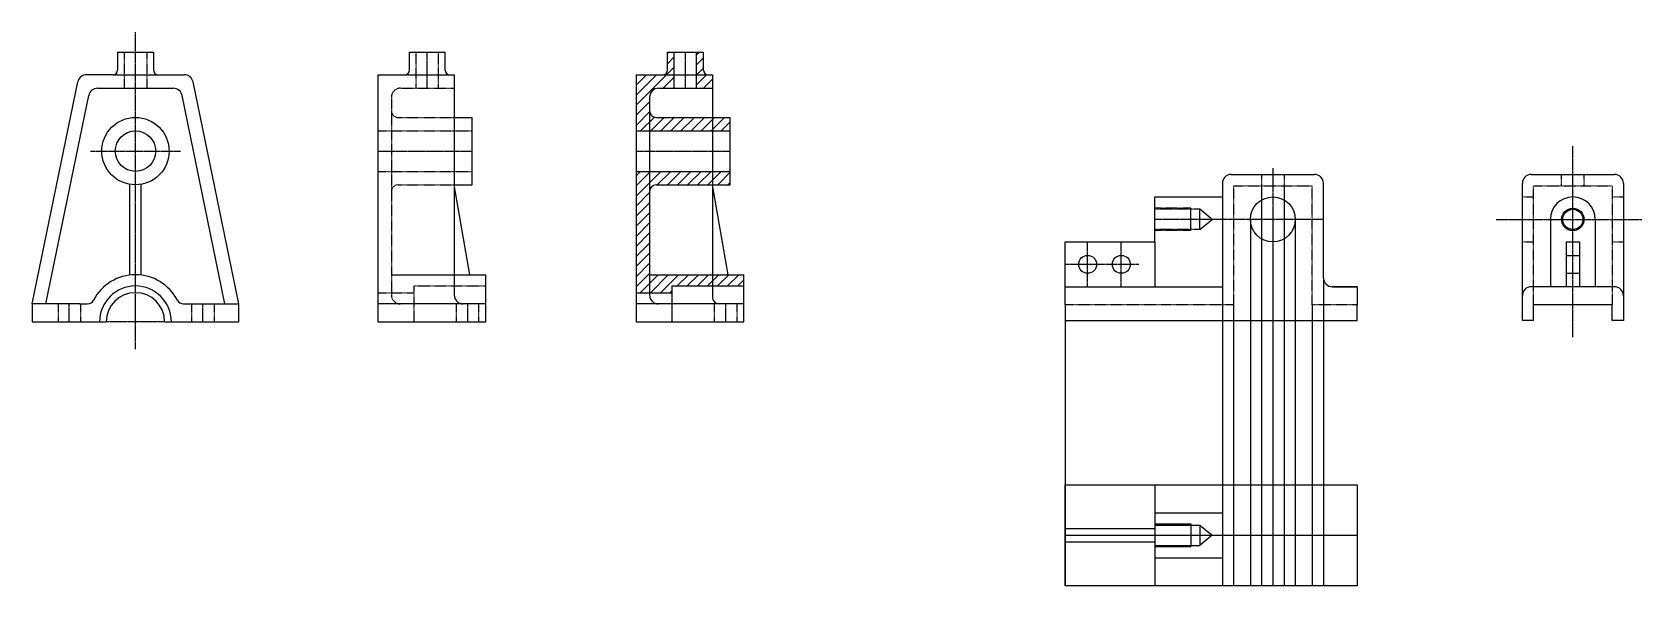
# Model space of a CAD drawing. Header units: inches. Extents: x 37 to 1084, y 55 to 301.
# Drawn here: x 367 to 1084, y 55 to 301 of the extents above; entities that cross this region are included whole.
import ezdxf

# ---------------------------------------------------------------- set-up
doc = ezdxf.new("R2010")
doc.units = ezdxf.units.IN
doc.header["$MEASUREMENT"] = 0
doc.linetypes.add('CENTER2', pattern=[1.125, 0.75, -0.125, 0.125, -0.125])
doc.linetypes.add('HIDDEN2', pattern=[0.1875, 0.125, -0.0625])
pattern_1 = [(45, (228.152, 99.3313), (-2.245064, 2.245064), [])]

msp = doc.modelspace()

# ---------------------------------------------------------------- hatches: boundary and pattern name
h = msp.add_hatch()
h.set_pattern_fill('ANSI31', color=256)
h.set_pattern_definition(pattern_1)
h.paths.add_polyline_path([(652.64271, 292.41639), (649.64271, 292.41639), (649.64271, 284.41639, -0.414213562), (647.64271, 282.41639), (652.64271, 282.41639)])
h.paths.add_polyline_path([(665.64271, 292.41639), (662.64271, 292.41639), (662.64271, 282.41639), (667.64271, 282.41639, -0.414213562), (665.64271, 284.41639)])
h.paths.add_polyline_path([(669.64271, 282.41639), (662.64271, 282.41639), (662.64271, 276.41639), (669.64271, 276.41639)])
h = msp.add_hatch()
h.set_pattern_fill('ANSI31', color=256)
h.set_pattern_definition(pattern_1)
h.paths.add_polyline_path([(652.64271, 282.41639), (635.64271, 282.41639), (635.64271, 257.41639), (641.64271, 257.41639), (641.64271, 272.41639, -0.414213562), (645.64271, 276.41639), (652.64271, 276.41639)])
h.paths.add_polyline_path([(641.64271, 239.41639), (635.64271, 239.41639), (635.64271, 185.41639), (641.64271, 185.41639)])
h.paths.add_polyline_path([(669.64271, 239.41639), (641.64271, 239.41639), (641.64271, 230.41639, -0.414213562), (644.64271, 233.41639), (669.64271, 233.41639)])
h.paths.add_polyline_path([(669.64271, 263.41639), (644.64271, 263.41639, -0.414213562), (641.64271, 266.41639), (641.64271, 257.41639), (669.64271, 257.41639)])
h.paths.add_polyline_path([(677.64271, 263.41639), (669.64271, 263.41639), (669.64271, 257.41639), (677.64271, 257.41639)])
h.paths.add_polyline_path([(677.64271, 239.41639), (669.64271, 239.41639), (669.64271, 233.41639), (677.64271, 233.41639)])
h.paths.add_polyline_path([(669.64271, 193.41639), (641.64271, 193.41639), (641.64271, 185.41639), (651.64271, 185.41639), (651.64271, 188.41639), (669.64271, 188.41639)])
h.paths.add_polyline_path([(683.64271, 193.41639), (669.64271, 193.41639), (669.64271, 188.41639), (683.64271, 188.41639)])

# ---------------------------------------------------------------- linework, layer by layer
at = {"linetype": 'CENTER2'}
for p, q in [((412.67137, 160.34009), (412.67137, 301.33724)), ((542.67137, 276.41639), (542.67137, 292.41639)), ((657.64271, 276.41639), (657.64271, 292.41639)), ((392.67137, 248.41639), (432.67137, 248.41639)), ((520.67137, 248.41639), (562.67137, 248.41639)), ((635.64271, 248.41639), (677.64271, 248.41639)), ((1052.93749, 165.58538), (1052.93749, 250.59793)), ((919.30635, 240.9057), (919.30635, 202.95852)), ((941.80635, 218.03508), (866.80635, 218.03508)), ((1018.82147, 218.03508), (1083.64693, 218.03508)), ((836.80635, 188.03508), (836.80635, 208.03508)), ((851.80635, 188.03508), (851.80635, 208.03508)), ((826.80635, 198.03508), (859.57659, 198.03508)), ((383.17137, 172.41639), (383.17137, 180.41639)), ((442.67137, 172.41639), (442.67137, 180.41639)), ((560.67137, 172.41639), (560.67137, 180.41639)), ((675.64271, 172.41639), (675.64271, 180.41639)), ((425.67137, 172.41639), (399.67137, 172.41639))]:
    msp.add_line(p, q, dxfattribs=at)
for p, q in [((404.67137, 292.41639), (420.67137, 292.41639)), ((404.67137, 292.41639), (404.67137, 284.41639)), ((420.67137, 292.41639), (420.67137, 284.41639)), ((534.67137, 292.41639), (550.67137, 292.41639)), ((534.67137, 284.41639), (534.67137, 292.41639)), ((550.67137, 284.41639), (550.67137, 292.41639)), ((649.64271, 292.41639), (665.64271, 292.41639)), ((649.64271, 284.41639), (649.64271, 292.41639)), ((665.64271, 284.41639), (665.64271, 292.41639)), ((402.67137, 282.41639), (390.93173, 282.41639)), ((402.67137, 282.41639), (422.67137, 282.41639)), ((422.67137, 282.41639), (434.411, 282.41639)), ((520.67137, 282.41639), (520.67137, 172.41639)), ((520.67137, 282.41639), (554.67137, 282.41639)), ((554.67137, 282.41639), (554.67137, 184.41639)), ((635.64271, 282.41639), (635.64271, 172.41639)), ((635.64271, 282.41639), (669.64271, 282.41639)), ((669.64271, 282.41639), (669.64271, 183.41639)), ((366.67137, 180.41639), (387.01391, 279.223)), ((372.79721, 180.41639), (391.90446, 273.223)), ((395.82228, 276.41639), (429.52045, 276.41639)), ((452.54553, 180.41639), (433.43828, 273.223)), ((458.67137, 180.41639), (438.32883, 279.223)), ((554.67137, 263.41639), (562.67137, 263.41639)), ((554.67137, 263.41639), (562.67137, 263.41639)), ((562.67137, 233.41639), (562.67137, 263.41639)), ((669.64271, 263.41639), (677.64271, 263.41639)), ((669.64271, 263.41639), (677.64271, 263.41639)), ((677.64271, 233.41639), (677.64271, 263.41639)), ((900.80635, 238.03508), (937.80635, 238.03508)), ((1034.43749, 238.03508), (1071.43749, 238.03508)), ((410.17137, 193.26705), (410.17137, 233.62619)), ((415.17137, 193.26705), (415.17137, 233.62619)), ((561.67137, 193.41639), (554.67137, 233.41639)), ((554.67137, 233.41639), (562.67137, 233.41639)), ((554.67137, 233.41639), (562.67137, 233.41639)), ((669.64271, 233.41639), (677.64271, 233.41639)), ((669.64271, 233.41639), (677.64271, 233.41639)), ((676.64271, 193.41639), (669.64271, 233.41639)), ((896.80635, 234.03508), (896.80635, 188.03508)), ((914.30635, 233.03508), (914.30635, 54.96669)), ((924.30635, 233.03508), (924.30635, 54.96669)), ((941.80635, 192.03508), (941.80635, 234.03508)), ((1030.43749, 173.03508), (1030.43749, 234.03508)), ((1075.43749, 234.03508), (1075.43749, 173.03508)), ((866.80635, 208.03508), (866.80635, 228.03508)), ((866.80635, 228.03508), (896.80635, 228.03508)), ((882.80635, 213.03508), (882.80635, 223.03508)), ((886.80635, 213.53508), (886.80635, 222.53508)), ((892.22508, 218.03508), (886.80635, 222.53508)), ((886.80635, 213.53508), (892.22508, 218.03508)), ((909.30635, 218.03508), (909.30635, 54.96669)), ((919.30635, 218.03508), (919.30635, 54.96669)), ((929.30635, 218.03508), (929.30635, 54.96669)), ((1042.93749, 218.03508), (1042.93749, 188.03508)), ((1062.93749, 218.03508), (1062.93749, 188.03508)), ((826.80635, 188.03508), (826.80635, 208.03508)), ((826.80635, 208.03508), (866.80635, 208.03508)), ((866.80635, 208.03508), (866.80635, 188.03508)), ((1049.93749, 208.03508), (1049.93749, 188.03508)), ((1049.93749, 208.03508), (1055.93749, 208.03508)), ((1055.93749, 208.03508), (1055.93749, 188.03508)), ((1049.93749, 202.03508), (1055.93749, 202.03508)), ((1049.93749, 194.03508), (1055.93749, 194.03508)), ((526.67137, 193.41639), (568.67137, 193.41639)), ((568.67137, 172.41639), (568.67137, 193.41639)), ((641.64271, 193.41639), (683.64271, 193.41639)), ((683.64271, 172.41639), (683.64271, 193.41639)), ((826.80635, 180.03508), (826.80635, 188.03508)), ((826.80635, 188.03508), (896.80635, 188.03508)), ((896.80635, 188.03508), (896.80635, 54.96669)), ((941.80635, 192.03508), (941.80635, 54.96669)), ((945.80635, 188.03508), (956.80635, 188.03508)), ((956.80635, 188.03508), (945.80635, 188.03508)), ((956.80635, 188.03508), (956.80635, 180.03508)), ((1071.43749, 188.03508), (1034.43749, 188.03508)), ((387.67137, 180.41639), (366.67137, 180.41639)), ((366.67137, 180.41639), (366.67137, 172.41639)), ((387.67137, 180.41639), (391.34064, 180.41639)), ((434.0021, 180.41639), (437.67137, 180.41639)), ((437.67137, 180.41639), (458.67137, 180.41639)), ((458.67137, 172.41639), (458.67137, 180.41639)), ((568.67137, 180.41639), (520.67137, 180.41639)), ((683.64271, 180.41639), (635.64271, 180.41639)), ((826.80635, 180.03508), (826.80635, 173.03508)), ((901.80635, 180.03508), (901.80635, 54.96669)), ((936.80635, 180.03508), (936.80635, 54.96669)), ((956.80635, 173.03508), (956.80635, 180.03508)), ((1070.43749, 180.03508), (1035.43749, 180.03508)), ((1035.43749, 173.03508), (1035.43749, 180.03508)), ((1070.43749, 173.03508), (1070.43749, 180.03508)), ((366.67137, 172.41639), (399.67137, 172.41639)), ((425.67137, 172.41639), (458.67137, 172.41639)), ((520.67137, 172.41639), (568.67137, 172.41639)), ((635.64271, 172.41639), (683.64271, 172.41639)), ((826.80635, 173.03508), (956.80635, 173.03508)), ((826.80635, 173.03508), (826.80635, 54.96669)), ((1035.43749, 173.03508), (1030.43749, 173.03508)), ((1075.43749, 173.03508), (1070.43749, 173.03508)), ((826.80635, 99.96669), (956.80635, 99.96669)), ((826.80635, 54.96669), (826.80635, 99.96669)), ((866.80635, 99.96669), (866.80635, 54.96669)), ((956.80635, 99.96669), (956.80635, 54.96669)), ((866.80635, 87.46669), (896.80635, 87.46669)), ((826.80635, 80.46669), (866.80635, 80.46669)), ((866.80635, 82.46669), (882.80635, 82.46669)), ((866.80635, 81.96669), (886.80635, 81.96669)), ((882.80635, 82.46669), (882.80635, 72.46669)), ((886.80635, 81.96669), (886.80635, 72.96669)), ((886.80635, 81.96669), (892.22508, 77.46669)), ((826.80635, 77.46669), (956.80635, 77.46669)), ((826.80635, 74.46669), (866.80635, 74.46669)), ((866.80635, 72.96669), (886.80635, 72.96669)), ((866.80635, 72.46669), (882.80635, 72.46669)), ((892.22508, 77.46669), (886.80635, 72.96669)), ((866.80635, 67.46669), (896.80635, 67.46669)), ((956.80635, 54.96669), (826.80635, 54.96669))]:
    msp.add_line(p, q)
at = {"linetype": 'HIDDEN2'}
for p, q in [((407.67137, 292.41639), (407.67137, 276.41639)), ((417.67137, 292.41639), (417.67137, 276.41639)), ((537.67137, 276.41639), (537.67137, 292.41639)), ((547.67137, 276.41639), (547.67137, 292.41639)), ((530.67137, 276.41639), (554.67137, 276.41639)), ((526.67137, 272.41639), (526.67137, 184.41639)), ((529.67137, 263.41639), (562.67137, 263.41639)), ((520.67137, 257.41639), (562.67137, 257.41639)), ((520.67137, 239.41639), (562.67137, 239.41639)), ((914.30635, 238.03508), (914.30635, 233.03508)), ((924.30635, 238.03508), (924.30635, 233.03508)), ((1047.93749, 233.03508), (1047.93749, 238.03508)), ((1057.93749, 233.03508), (1057.93749, 238.03508)), ((529.67137, 233.41639), (562.67137, 233.41639)), ((901.80635, 233.03508), (936.80635, 233.03508)), ((901.80635, 233.03508), (901.80635, 180.03508)), ((936.80635, 180.03508), (936.80635, 233.03508)), ((1035.43749, 180.03508), (1035.43749, 233.03508)), ((1035.43749, 233.03508), (1070.43749, 233.03508)), ((1070.43749, 233.03508), (1070.43749, 180.03508)), ((882.80635, 223.03508), (866.80635, 223.03508)), ((886.80635, 222.53508), (866.80635, 222.53508)), ((1030.43749, 228.03508), (1035.43749, 228.03508)), ((1070.43749, 228.03508), (1075.43749, 228.03508)), ((886.80635, 213.53508), (866.80635, 213.53508)), ((882.80635, 213.03508), (866.80635, 213.03508)), ((1030.43749, 208.03508), (1035.43749, 208.03508)), ((1070.43749, 208.03508), (1075.43749, 208.03508)), ((536.67137, 188.41639), (568.67137, 188.41639)), ((536.67137, 188.41639), (536.67137, 172.41639)), ((378.17137, 180.41639), (378.17137, 172.41639)), ((388.17137, 180.41639), (388.17137, 172.41639)), ((437.67137, 180.41639), (437.67137, 172.41639)), ((447.67137, 180.41639), (447.67137, 172.41639)), ((520.67137, 185.41639), (536.67137, 185.41639)), ((555.67137, 172.41639), (555.67137, 180.41639)), ((565.67137, 172.41639), (565.67137, 180.41639)), ((670.64271, 172.41639), (670.64271, 180.41639)), ((680.64271, 172.41639), (680.64271, 180.41639)), ((901.80635, 180.03508), (826.80635, 180.03508)), ((956.80635, 180.03508), (936.80635, 180.03508))]:
    msp.add_line(p, q, dxfattribs=at)
at = {"linetype": 'Continuous'}
for p, q in [((652.64271, 276.41639), (652.64271, 292.41639)), ((662.64271, 276.41639), (662.64271, 292.41639)), ((645.64271, 276.41639), (669.64271, 276.41639)), ((641.64271, 272.41639), (641.64271, 184.41639)), ((644.64271, 263.41639), (677.64271, 263.41639)), ((635.64271, 257.41639), (677.64271, 257.41639)), ((635.64271, 239.41639), (677.64271, 239.41639)), ((644.64271, 233.41639), (677.64271, 233.41639)), ((651.64271, 188.41639), (683.64271, 188.41639)), ((651.64271, 188.41639), (651.64271, 172.41639)), ((635.64271, 185.41639), (651.64271, 185.41639))]:
    msp.add_line(p, q, dxfattribs=at)
for centre, radius in [((412.67137, 248.41639), 15), ((412.67137, 248.41639), 9), ((919.30635, 218.03508), 10), ((1052.93749, 218.03508), 5), ((1052.93749, 218.03508), 4.5), ((836.80635, 198.03508), 4), ((851.80635, 198.03508), 4)]:
    msp.add_circle(centre, radius)
for centre, radius, start, end in [((390.93173, 278.41639), 4, 90, 168.366366), ((402.67137, 284.41639), 2, 270, 0), ((422.67137, 284.41639), 2, 180, 270), ((434.411, 278.41639), 4, 11.633634, 90), ((532.67137, 284.41639), 2, 270, 0), ((552.67137, 284.41639), 2, 180, 270), ((647.64271, 284.41639), 2, 270, 0), ((667.64271, 284.41639), 2, 180, 270), ((395.82228, 272.41639), 4, 90, 168.366366), ((429.52045, 272.41639), 4, 11.633634, 90), ((900.80635, 234.03508), 4, 90, 180), ((937.80635, 234.03508), 4, 0, 90), ((1034.43749, 234.03508), 4, 90, 180), ((1071.43749, 234.03508), 4, 0, 90), ((1052.93749, 218.03508), 10, 0, 180), ((412.67137, 172.41639), 21, 27.27961274, 152.72038726), ((412.67137, 172.41639), 16, 0, 180), ((945.80635, 192.03508), 4, 180, 270), ((1034.43749, 184.03508), 4, 90, 180), ((1071.43749, 184.03508), 4, 0, 90), ((391.34064, 183.41639), 3, 270, 332.72038726), ((412.67137, 172.41639), 13, 0, 180), ((434.0021, 183.41639), 3, 207.27961274, 270), ((558.67137, 184.41639), 4, 180, 270), ((672.64271, 183.41639), 3, 180, 270)]:
    msp.add_arc(centre, radius, start, end)
at = {"linetype": 'HIDDEN2'}
for centre, radius, start, end in [((530.67137, 272.41639), 4, 90, 180), ((529.67137, 266.41639), 3, 180, 270), ((529.67137, 230.41639), 3, 90, 180), ((530.67137, 184.41639), 4, 180, 270)]:
    msp.add_arc(centre, radius, start, end, dxfattribs=at)
at = {"linetype": 'Continuous'}
for centre, radius, start, end in [((645.64271, 272.41639), 4, 90, 180), ((644.64271, 266.41639), 3, 180, 270), ((644.64271, 230.41639), 3, 90, 180), ((645.64271, 184.41639), 4, 180, 270)]:
    msp.add_arc(centre, radius, start, end, dxfattribs=at)

doc.saveas('drawing.dxf')
